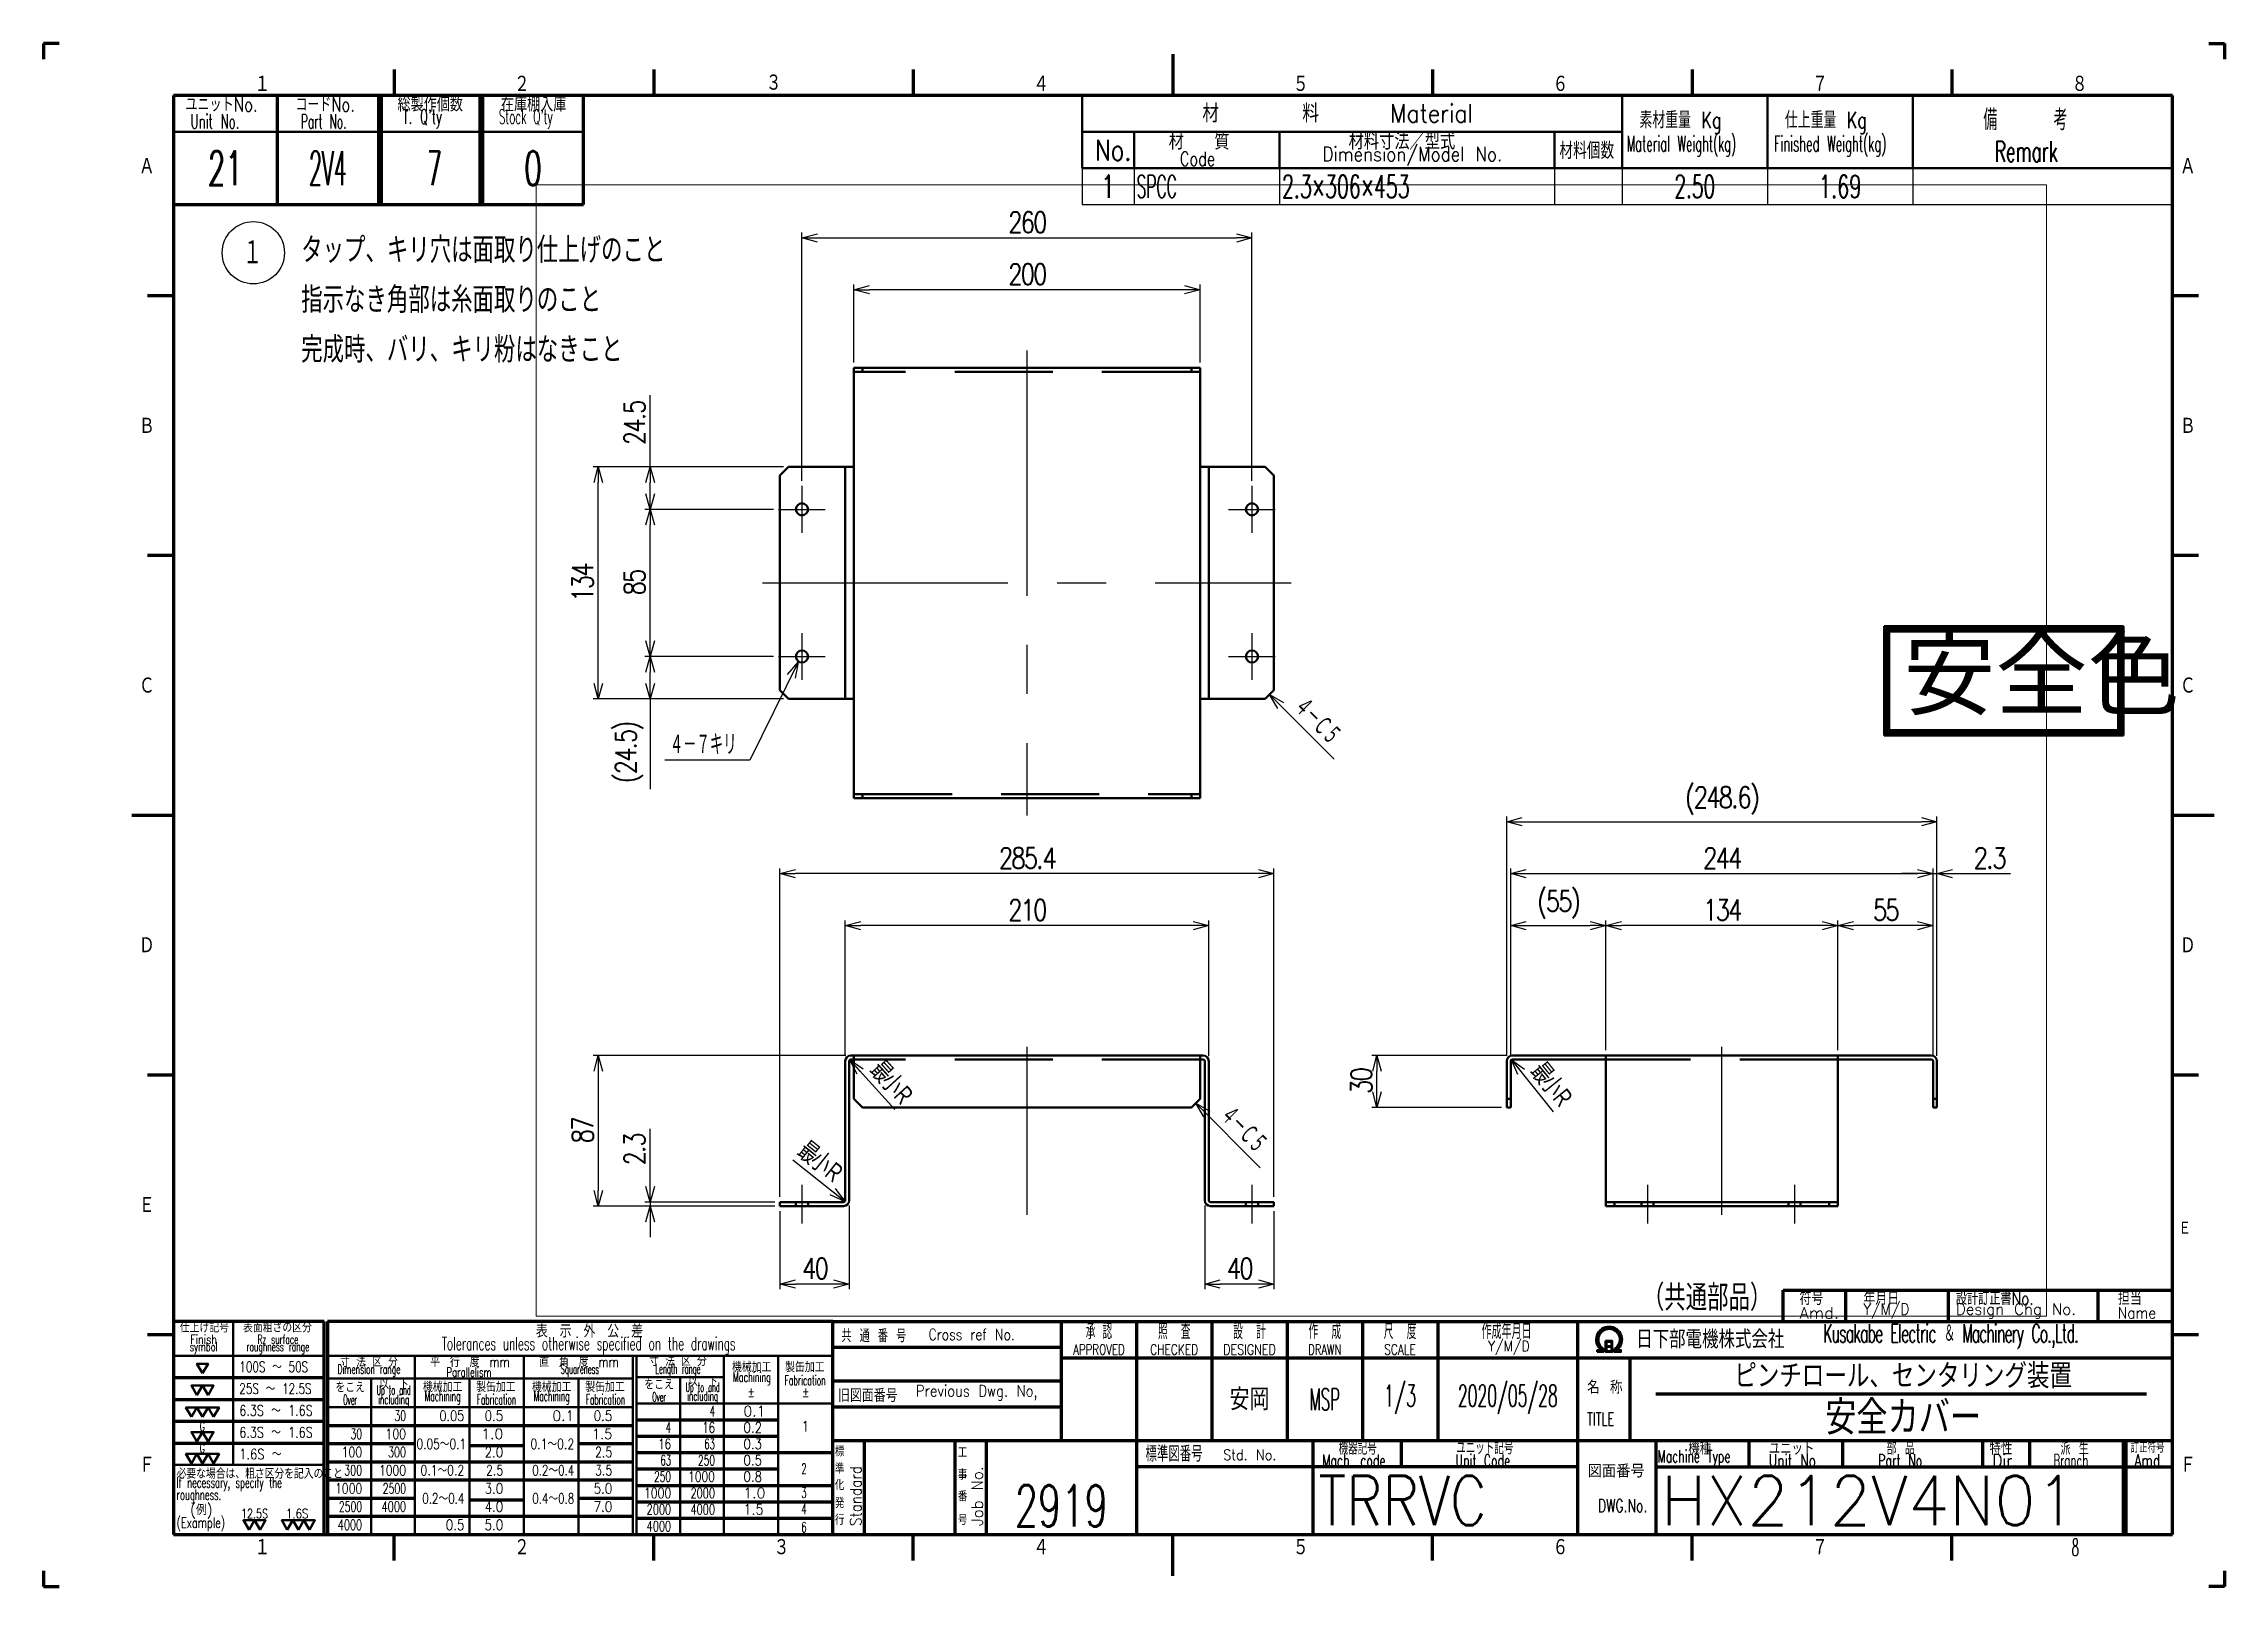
# Paper-space layout 'ICADSX Layout' of a CAD drawing. Header units: millimetres. Extents: x 0 to 420, y 0 to 297.
# The model-space entities are those that its viewports show. They can reach past a viewport. Long polylines and large blocks are cut down to what shows.
import ezdxf

# ---------------------------------------------------------------- set-up
doc = ezdxf.new("R2010")
doc.units = ezdxf.units.MM
doc.header["$LTSCALE"] = 0.496063
doc.linetypes.add('CENTER', pattern=[50.8, 31.75, -6.35, 6.35, -6.35])
doc.linetypes.add('DASHED', pattern=[19.05, 12.7, -6.35])
for name, color, linetype in [('NoLayerName_001', 7, 'Continuous'), ('NoLayerName_002', 7, 'Continuous'), ('NoLayerName_003', 7, 'Continuous')]:
    doc.layers.add(name, color=color, linetype=linetype)
doc.layers.add('VIEWPORTS', color=7, linetype='Continuous', plot=False)
doc.styles.get("Standard").update_dxf_attribs({"font": 'txt', "bigfont": 'extfont2'})
doc.dimstyles.get("Standard").update_dxf_attribs({"dimtxt": 2.5, "dimasz": 2.5, "dimexe": 1.25, "dimexo": 0.625, "dimtad": 1, "dimdec": 3, "dimzin": 0, "dimdsep": 46, "dimtxsty": 'Standard', "dimcen": 2.5, "dimadec": 0, "dimazin": 0, "dimtfac": 0.75, "dimtdec": 3, "dimtmove": 0, "dimatfit": 3, "dimfxl": 1, "dimarcsym": 0})

psp = doc.layouts.new('ICADSX Layout')

# ---------------------------------------------------------------- texts
at = {"layer": 'NoLayerName_001', "color": 2, "lineweight": 25, "ltscale": 0.333333, "char_height": 2.75, "attachment_point": 7}
for s, insert in [('\\A1;\\W0.7710;ユニットNo.', (27.29, 283.92)), ('\\A1;\\W0.7584;コードNo.', (48.52, 283.92)), ('\\A1;\\W0.8333;総製作個数', (68.16, 283.92)), ('\\A1;\\W0.8333;在庫棚入庫', (88.08, 283.92)), ('\\A1;\\W0.6000;Unit No.', (28.29, 280.64)), ('\\A1;\\W0.5455;Part No.', (49.52, 280.64)), ("\\A1;\\W0.6000;T. Q'ty", (69.16, 280.64)), ("\\A1;\\W0.5263;Stock Q'ty", (87.69, 280.64))]:
    psp.add_mtext(s, dxfattribs=dict(at, insert=insert))
at = {"layer": 'NoLayerName_001', "color": 2, "lineweight": 50, "ltscale": 0.333333}
for s, insert, char_height, attachment_point in [('\\A1;\\W0.8333;材\u3000\u3000\u3000\u3000\u3000料', (223.18, 281.82), 3.5, 7), ('\\A1;\\W0.8780;Material', (259.34, 281.82), 3.5, 7), ('\\A1;\\W0.7051;素材重量 Kg', (307.35, 279.63), 3.2, 7), ('\\A1;\\W0.7051;仕上重量 Kg', (335.35, 279.63), 3.2, 7), ('\\A1;\\W0.6081;備     考', (373.58, 280.33), 4, 7), ('\\A1;\\W0.8036;No.', (202.5, 274.5), 4, 7), ('\\A1;\\W0.8333;材\u3000\u3000質', (216.68, 276.59), 3.2, 7), ('\\A1;\\W0.8636;Dimension/Model No.', (246.26, 273.45), 2.75, 7), ('\\A1;\\W0.8333;材料寸法／型式', (251.33, 276.59), 3.2, 7), ('\\A1;\\W0.7500;材料個数', (291.92, 274.79), 3.2, 7), ('\\A1;\\W0.5361;Material Weight(kg)', (304.87, 275.25), 3, 7), ('\\A1;\\W0.5415;Finished Weight(kg)', (333.24, 275.25), 3, 7), ('\\A1;\\W0.6000;Remark', (375.77, 274.25), 4, 7), ('\\A1;\\W0.7500;Code', (218.82, 273.45), 2.75, 7), ('\\A1;\\W0.8333;符号', (338.17, 54.18), 2.5, 7), ('\\A1;\\W0.8750;Y/M/D', (350.49, 51.55), 2.2, 7), ('\\A1;\\W0.8333;年月日', (350.49, 54.18), 2.5, 7), ('\\A1;\\W0.7800;設計訂正書No.', (368.29, 54.18), 2.5, 7), ('\\A1;\\W0.8333;担当', (399.5, 54.18), 2.5, 7), ('\\A1;\\W0.8333;仕上げ記号', (30.97, 48.87), 1.75, 8), ('\\A1;\\W0.8333;表面粗さの区分', (45.03, 48.87), 1.75, 8), ('\\A1;\\W0.8333;表\u3000示\u3000外\u3000公\u3000差', (105.12, 47.88), 2.5, 8), ('\\A1;\\W0.5147;承 認', (203.25, 49.09), 3, 5), ('\\A1;\\W0.4773;照  査', (217.75, 49.09), 3, 5), ('\\A1;\\W0.4773;設  計', (232.25, 49.09), 3, 5), ('\\A1;\\W0.4773;作  成', (246.75, 49.09), 3, 5), ('\\A1;\\W0.4773;尺  度', (261.25, 49.09), 3, 5), ('\\A1;\\W0.5833;作成年月日', (276.94, 47.59), 3, 7), ('\\A1;\\W1.0500;Amd.', (338.17, 51.55), 2.2, 7), ('\\A1;\\W0.5647;\\T0.9000;Kusakabe Electric ＆ Machinery Co.,Ltd.', (342.76, 45.8), 3.5, 7), ('\\A1;\\W0.9671;Design Chg No.', (368.29, 51.55), 2.2, 7), ('\\A1;\\W0.8750;Name', (399.5, 51.55), 2.2, 7), ('\\A1;\\W0.6545;symbol', (30.82, 44.7), 1.75, 8), ('\\A1;\\W0.7714;Finish', (30.82, 46.67), 1.75, 8), ('\\A1;\\W0.6000;roughness range', (45.12, 44.7), 1.75, 8), ('\\A1;\\W0.6000;Rz surface', (45.12, 46.67), 1.75, 8), ('\\A1;\\W0.5909;Tolerances unless otherwise specified on the drawings', (104.97, 44.67), 2.5, 8), ('\\A1;\\W0.7051;共 通 番 号', (159.88, 48.25), 2.5, 5), ('\\A1;\\W0.7905;Cross ref No.', (178.74, 48.5), 2.2, 5), ('\\A1;\\W0.7200;APPROVED', (203.25, 45.59), 2, 5), ('\\A1;\\W0.7500;CHECKED', (217.75, 45.59), 2, 5), ('\\A1;\\W0.7826;DESIGNED', (232.25, 45.59), 2, 5), ('\\A1;\\W0.7031;DRAWN', (246.75, 45.59), 2, 5), ('\\A1;\\W0.7500;SCALE', (261.25, 45.59), 2, 5), ('\\A1;\\W0.8750;Y/M/D', (278.19, 44.59), 2, 7), ('\\A1;\\W0.8233;日下部電機株式会社', (306.72, 45.8), 3.5, 7), ('\\A1;\\W0.7340;100S ～ 50S', (37.69, 41.26), 2, 7), ('\\A1;\\W0.6037;Dimension range', (62.67, 40.36), 1.75, 8), ('\\A1;\\W0.7051;寸 法 区 分', (62.67, 42.21), 2, 8), ('\\A1;\\W0.7609;平\u3000行\u3000度\u3000mm', (82.11, 42.21), 2, 8), ('\\A1;\\W0.6849;Parallelism', (81.93, 40.36), 1.75, 8), ('\\A1;\\W0.7609;直\u3000角\u3000度\u3000mm', (103.11, 42.21), 2, 8), ('\\A1;\\W0.5500;Squareness', (103.26, 40.36), 1.75, 8), ('\\A1;\\W0.7051;寸 法 区 分', (122.17, 42.39), 1.9, 8), ('\\A1;\\W0.5000;Length range', (122.17, 40.31), 1.9, 8), ('\\A1;\\W0.8333;機械加工', (136.38, 41.24), 1.9, 8), ('\\A1;\\W0.8333;製缶加工', (146.61, 41.24), 1.9, 8), ('\\A1;\\W0.7353;25S ～ 12.5S', (37.69, 37.06), 2, 7), ('\\A1;\\W0.8333;をこえ', (59.04, 37.35), 1.9, 8), ('\\A1;\\W0.4500;Up to and', (67.42, 36.3), 1.8, 8), ('\\A1;\\W0.8333;以\u3000下', (67.44, 37.95), 1.9, 8), ('\\A1;\\W0.8333;機械加工', (76.85, 37.42), 1.9, 8), ('\\A1;\\W0.8333;製缶加工', (87.11, 37.42), 1.9, 8), ('\\A1;\\W0.8333;機械加工', (97.85, 37.42), 1.9, 8), ('\\A1;\\W0.8333;製缶加工', (108.11, 37.42), 1.9, 8), ('\\A1;\\W0.8333;をこえ', (118.54, 37.9), 1.9, 8), ('\\A1;\\W0.4500;Up to and', (126.92, 36.85), 1.8, 8), ('\\A1;\\W0.8333;以\u3000下', (126.94, 38.5), 1.9, 8), ('\\A1;\\W0.5870;Machining', (136.42, 38.72), 1.9, 8), ('\\A1;\\W0.8333;±', (136.27, 36.46), 1.9, 8), ('\\A1;\\W0.5690;Fabrication', (146.67, 38.72), 1.9, 8), ('\\A1;\\W0.8333;±', (146.77, 36.46), 1.9, 8), ('\\A1;\\W0.8333;旧図面番号', (153, 35.5), 2.5, 7), ('\\A1;\\W0.8407;Previous Dwg. No,', (168.01, 35.8), 2.2, 7), ('\\A1;\\W0.8824;名 称', (297.26, 37.07), 2.5, 7), ('\\A1;\\W0.7867;6.3S ～ 1.6S', (37.69, 32.86), 2, 7), ('\\A1;\\W0.4500;Over', (59.04, 34.92), 2, 8), ('\\A1;\\W0.5651;including', (67.44, 34.48), 1.8, 8), ('\\A1;\\W0.6545;30', (69.8, 31.85), 2, 9), ('\\A1;\\W0.5283;Machining', (76.85, 34.99), 2, 8), ('\\A1;\\W0.8000;0.05', (81.02, 31.85), 2, 9), ('\\A1;\\W0.5121;Fabrication', (87.22, 34.99), 2, 8), ('\\A1;\\W0.8308;0.5', (88.51, 31.85), 2, 9), ('\\A1;\\W0.5283;Machining', (97.85, 34.99), 2, 8), ('\\A1;\\W0.9818;0.1', (102.19, 31.85), 2, 9), ('\\A1;\\W0.5121;Fabrication', (108.22, 34.99), 2, 8), ('\\A1;\\W0.8308;0.5', (109.51, 31.85), 2, 9), ('\\A1;\\W0.4500;Over', (118.54, 35.57), 1.8, 8), ('\\A1;\\W0.5651;including', (126.94, 35.13), 1.8, 8), ('\\A1;\\W0.6000;4', (129.3, 32.73), 2, 9), ('\\A1;\\W0.9818;0.1', (134.79, 32.73), 2, 7), ('\\A1;\\W0.6000;G', (31.04, 29.89), 1.8, 9), ('\\A1;\\W0.7867;6.3S ～ 1.6S', (37.69, 28.66), 2, 7), ('\\A1;\\W0.6545;30', (61.35, 28.35), 2, 9), ('\\A1;\\W0.7714;100', (69.8, 28.35), 2, 9), ('\\A1;\\W0.9818;1.0', (88.51, 28.35), 2, 9), ('\\A1;\\W0.9000;1.5', (109.51, 28.35), 2, 9), ('\\A1;\\W0.6000;4', (120.85, 29.58), 2, 9), ('\\A1;\\W0.7200;16', (129.3, 29.58), 2, 9), ('\\A1;\\W0.8308;0.2', (134.79, 29.58), 2, 7), ('\\A1;\\W0.9000;1', (145.92, 29.81), 2, 7), ('\\A1;\\W0.6429;TITLE', (297.26, 30.99), 2.5, 7), ('\\A1;\\W0.6000;G', (31.04, 25.69), 1.8, 9), ('\\A1;\\W0.8065;1.6S ～ ', (37.69, 24.46), 2, 7), ('\\A1;\\W0.7714;100', (61.35, 24.85), 2, 9), ('\\A1;\\W0.6750;300', (69.8, 24.85), 2, 9), ('\\A1;\\W0.7459;0.05～0.1', (81.36, 26.42), 2, 9), ('\\A1;\\W0.8308;2.0', (88.51, 24.85), 2, 9), ('\\A1;\\W0.7692;0.1～0.2', (102.19, 26.42), 2, 9), ('\\A1;\\W0.7714;2.5', (109.51, 24.85), 2, 9), ('\\A1;\\W0.7200;16', (120.85, 26.43), 2, 9), ('\\A1;\\W0.6000;63', (120.85, 23.28), 2, 9), ('\\A1;\\W0.6353;250', (129.3, 23.28), 2, 9), ('\\A1;\\W0.6000;63', (129.3, 26.43), 2, 9), ('\\A1;\\W0.8308;0.3', (134.79, 26.43), 2, 7), ('\\A1;\\W0.8308;0.5', (134.79, 23.28), 2, 7), ('\\A1;\\W0.8333;標', (152.39, 25.01), 2, 7), ('\\A1;\\W0.8333;工', (176.06, 24.81), 2, 7), ('\\A1;\\W0.6667;標準図番号', (212.21, 24.02), 3, 7), ('\\A1;\\W0.9000;Std. No.', (227.18, 24.32), 2, 7), ('\\A1;\\W0.6429;Mach. code', (246.24, 23.01), 2.4, 7), ('\\A1;\\W0.6667;機器記号', (249.42, 25.34), 2.5, 7), ('\\A1;\\W0.6480;Unit Code', (271.9, 23.01), 2.4, 7), ('\\A1;\\W0.6667;ユニット記号', (272.06, 25.43), 2.5, 7), ('\\A1;\\W0.6353;Machine Type', (310.83, 23.03), 2.4, 7), ('\\A1;\\W0.8333;機種', (316.76, 25.34), 2.4, 7), ('\\A1;\\W0.8333;ユニット', (332.24, 25.34), 2.4, 7), ('\\A1;\\W0.7200;Unit No.', (332.25, 23.03), 2.4, 7), ('\\A1;\\W0.6545;Part No.', (353.3, 23.03), 2.4, 7), ('\\A1;\\W0.7353;部 品', (354.93, 25.34), 2.4, 7), ('\\A1;\\W0.8333;特性', (374.77, 25.34), 2.4, 7), ('\\A1;\\W0.9000;Dir.', (375.3, 23.03), 2.4, 7), ('\\A1;\\W0.6000;Branch', (387.07, 23.03), 2.4, 7), ('\\A1;\\W0.7353;派 生', (388.43, 25.34), 2.4, 7), ('\\A1;\\W0.5833;訂正符号', (401.94, 25.74), 2, 7), ('\\A1;\\W0.7200;Amd.', (402.67, 23.03), 2.4, 7), ('\\A1;\\W0.7083;必要な場合は、粗さ区分を記入のこと', (25.61, 20.72), 1.9, 7), ('\\A1;\\W0.5851;If necessary, specify the', (25.61, 18.32), 2, 7), ('\\A1;\\W0.6750;300', (61.35, 21.35), 2, 9), ('\\A1;\\W0.7579;1000', (69.8, 21.35), 2, 9), ('\\A1;\\W0.7692;0.1～0.2', (81.02, 21.35), 2, 9), ('\\A1;\\W0.7714;2.5', (88.51, 21.35), 2, 9), ('\\A1;\\W0.7229;0.2～0.4', (102.19, 21.35), 2, 9), ('\\A1;\\W0.7714;3.5', (109.51, 21.35), 2, 9), ('\\A1;\\W0.6353;250', (120.85, 20.13), 2, 9), ('\\A1;\\W0.7579;1000', (129.3, 20.13), 2, 9), ('\\A1;\\W0.8308;0.8', (134.79, 20.13), 2, 7), ('\\A1;\\W0.6000;2', (145.92, 21.65), 2, 7), ('\\A1;\\W0.8333;準', (152.39, 21.69), 2, 7), ('\\A1;\\W0.8333;事', (176.06, 20.51), 2, 7), ('\\A1;図面番号', (297.36, 20.95), 2.5, 7), ('\\A1;\\W0.5893;roughness.', (25.61, 15.99), 2, 7), ('\\A1;\\W0.7579;1000', (61.35, 17.85), 2, 9), ('\\A1;\\W0.6545;2500', (69.8, 17.85), 2, 9), ('\\A1;\\W0.7229;0.2～0.4', (81.02, 15.93), 2, 9), ('\\A1;\\W0.8308;3.0', (88.51, 17.85), 2, 9), ('\\A1;\\W0.7229;0.4～0.8', (102.19, 15.93), 2, 9), ('\\A1;\\W0.8308;5.0', (109.51, 17.85), 2, 9), ('\\A1;\\W0.7579;1000', (120.85, 16.98), 2, 9), ('\\A1;\\W0.6857;2000', (129.3, 16.98), 2, 9), ('\\A1;\\W0.9818;1.0', (134.79, 16.98), 2, 7), ('\\A1;\\W0.6000;3', (145.92, 17.04), 2, 7), ('\\A1;\\W0.8333;化', (152.39, 18.53), 2, 7), ('\\A1;\\W0.8333;発', (152.39, 15.05), 2, 7), ('\\A1;\\W0.8333;番', (176.06, 16.34), 2, 7), ('\\A1;\\W0.6894;(Example)', (25.61, 10.6), 2, 7), ('\\A1;\\W0.9474;(例)', (28.2, 13.08), 2, 7), ('\\A1;\\W0.7500;12.5S', (38.03, 13.1), 1.8, 7), ('\\A1;\\W0.8000;1.6S', (46.68, 13.1), 1.8, 7), ('\\A1;\\W0.6857;4000', (61.35, 10.85), 2, 9), ('\\A1;\\W0.6545;2500', (61.35, 14.35), 2, 9), ('\\A1;\\W0.6857;4000', (69.8, 14.35), 2, 9), ('\\A1;\\W0.8308;0.5', (81.02, 10.85), 2, 9), ('\\A1;\\W0.8308;4.0', (88.51, 14.35), 2, 9), ('\\A1;\\W0.8308;5.0', (88.51, 10.85), 2, 9), ('\\A1;\\W0.8308;7.0', (109.51, 14.35), 2, 9), ('\\A1;\\W0.6857;2000', (120.85, 13.83), 2, 9), ('\\A1;\\W0.6857;4000', (129.3, 13.83), 2, 9), ('\\A1;\\W0.9000;1.5', (134.79, 13.83), 2, 7), ('\\A1;\\W0.6000;4', (145.92, 13.89), 2, 7), ('\\A1;\\W0.8333;行', (152.39, 11.82), 2, 7), ('\\A1;\\W0.8333;号', (176.06, 11.82), 2, 7), ('\\A1;\\W0.7000;DWG.No.', (304.11, 15.54), 2.5, 5), ('\\A1;\\W0.6857;4000', (120.85, 10.58), 2, 9), ('\\A1;\\W0.6000;6', (145.92, 10.39), 2, 7)]:
    psp.add_mtext(s, dxfattribs=dict(at, insert=insert, char_height=char_height, attachment_point=attachment_point))
at = {"layer": 'NoLayerName_001', "color": 2, "lineweight": 50, "ltscale": 0.333333, "char_height": 2.2, "attachment_point": 7, "rotation": 90}
for s, insert in [('\\A1;\\W0.8750;Standard', (157.52, 11.63)), ('\\A1;\\W0.9671;Job No.', (180.91, 11.63))]:
    psp.add_mtext(s, dxfattribs=dict(at, insert=insert))
at = {"layer": 'NoLayerName_002', "color": 2, "lineweight": 100, "ltscale": 0.333333, "char_height": 5, "attachment_point": 7}
for s, insert in [('\\A1;\\W0.7500;タップ、キリ穴は面取り仕上げのこと', (49.61, 254.74)), ('\\A1;\\W0.7500;指示なき角部は糸面取りのこと', (49.61, 245.14)), ('\\A1;\\W0.7500;完成時、バリ、キリ粉はなきこと', (49.61, 235.54)), ('\\A1;\\W0.7500;（共通部品）', (308, 53))]:
    psp.add_mtext(s, dxfattribs=dict(at, insert=insert))
at = {"layer": 'NoLayerName_003', "color": 7, "lineweight": 100, "ltscale": 0.333333}
for s, insert, char_height, attachment_point in [('\\A1;\\W0.8333;１', (40.6, 287.58), 3.3108, 7), ('\\A1;\\W0.8333;２', (90.6, 287.58), 3.3108, 7), ('\\A1;\\W0.8333;３', (140.6, 289.47), 3.3108, 5), ('\\A1;\\W0.8333;４', (190.6, 287.58), 3.3108, 7), ('\\A1;\\W0.8333;５', (240.6, 287.58), 3.3108, 7), ('\\A1;\\W0.8333;６', (290.6, 287.58), 3.3108, 7), ('\\A1;\\W0.8333;７', (340.6, 287.58), 3.3108, 7), ('\\A1;\\W0.8333;８', (390.6, 287.58), 3.3108, 7), ('\\A1;\\W0.8333;Ａ', (18.36, 271.74), 3.3108, 7), ('\\A1;\\W0.8333;Ａ', (411.44, 271.74), 3.3108, 7), ('\\A1;\\W0.8333;Ｂ', (18.36, 221.74), 3.3108, 7), ('\\A1;\\W0.8333;Ｂ', (411.44, 221.74), 3.3108, 7), ('\\A1;\\W0.8333;Ｃ', (18.36, 171.74), 3.3108, 7), ('\\A1;\\W0.8333;Ｃ', (411.44, 171.74), 3.3108, 7), ('\\A1;\\W0.8333;Ｄ', (18.36, 121.74), 3.3108, 7), ('\\A1;\\W0.8333;Ｄ', (411.44, 121.74), 3.3108, 7), ('\\A1;\\W0.8333;Ｅ', (18.36, 71.74), 3.3108, 7), ('\\A1;\\W0.8333;Ｅ', (411.15, 67.64), 2.6486, 7), ('\\A1;\\W0.8333;Ｆ', (18.36, 21.74), 3.3108, 7), ('\\A1;\\W0.8333;Ｆ', (411.44, 21.74), 3.3108, 7), ('\\A1;\\W0.8333;１', (40.6, 5.87), 3.3108, 7), ('\\A1;\\W0.8333;２', (90.6, 5.87), 3.3108, 7), ('\\A1;\\W0.8333;３', (140.6, 5.87), 3.3108, 7), ('\\A1;\\W0.8333;４', (190.6, 5.87), 3.3108, 7), ('\\A1;\\W0.8333;５', (240.6, 5.87), 3.3108, 7), ('\\A1;\\W0.8333;６', (290.6, 5.87), 3.3108, 7), ('\\A1;\\W0.8333;７', (340.6, 5.87), 3.3108, 7), ('\\A1;\\W0.5000;8', (390.6, 5.87), 3.3108, 7)]:
    psp.add_mtext(s, dxfattribs=dict(at, insert=insert, char_height=char_height, attachment_point=attachment_point))

msp = doc.modelspace()

# ---------------------------------------------------------------- blocks, each defined once
blk = doc.blocks.new('JZB_0001')
at = {"layer": 'NoLayerName_001', "linetype": 'Continuous', "lineweight": 25}
h = blk.add_hatch(dxfattribs=at)
h.set_pattern_fill('JIS_RC_10', color=1, scale=0.02)
h.paths.add_polyline_path([(46.12, 21), (0, 21), (0, 0), (46.12, 0)])
h.paths.add_polyline_path([(45.12, 20), (1, 20), (1, 1), (45.12, 1)])
at = {"layer": 'NoLayerName_001', "color": 1, "linetype": 'Continuous', "lineweight": 50}
for p, q in [((0, 21), (0, 0)), ((46.12, 21), (0, 21)), ((46.12, 0), (46.12, 21)), ((1, 20), (1, 1)), ((45.12, 20), (1, 20)), ((45.12, 1), (45.12, 20)), ((0, 0), (46.12, 0)), ((1, 1), (45.12, 1))]:
    blk.add_line(p, q, dxfattribs=at)
at = {"layer": 'NoLayerName_001', "color": 1, "lineweight": 50, "insert": (3.74, 3.87), "char_height": 13, "attachment_point": 7}
blk.add_mtext('\\f‚‚ ƒƒƒƒ|b0|c128|p49;\\A1;安全色', dxfattribs=at)
blk = doc.blocks.new('JZB_0002')
at = {"layer": 'NoLayerName_001', "color": 2, "lineweight": 50, "attachment_point": 5}
for s, insert, char_height in [('\\A1;\\W0.8333;ピンチロール、センタリング装置', (171.73, 29), 4.73), ('\\A1;\\W0.8333;安岡', (45.85, 24.5), 4.18), ('\\A1;\\W0.5000;MSP', (60.35, 24.5), 4.18), ('\\A1;\\W0.5625;1/3', (74.85, 24.5), 4.18), ('\\A1;\\W0.5263;2020/05/28', (95.6, 24.5), 4.18), ('\\A1;\\W0.8333;安全カバー', (171.73, 21), 6.55)]:
    blk.add_mtext(s, dxfattribs=dict(at, insert=insert, char_height=char_height))
at = {"layer": 'NoLayerName_001', "color": 7, "lineweight": 50}
for s, insert, char_height, attachment_point in [('\\A1;\\W0.8203;TRRVC', (59.1, 5), 9.5, 4), ('\\A1;\\W0.9737;HX212V4N01', (125.1, 5), 9.5, 4), ('\\A1;\\W0.6545;2919', (9.6, 0), 8, 8)]:
    blk.add_mtext(s, dxfattribs=dict(at, insert=insert, char_height=char_height, attachment_point=attachment_point))
blk = doc.blocks.new('JZB_0003')
at = {"layer": 'NoLayerName_001', "color": 2, "lineweight": 50, "char_height": 6.55, "attachment_point": 5}
for s, insert in [('\\A1;\\W0.6000;21', (3.27, 3.27)), ('\\A1;\\W0.4500;2V4', (23.02, 3.27)), ('\\A1;\\W0.5000;7', (43.52, 3.27)), ('\\A1;\\W0.6000;0', (62.52, 3.27))]:
    blk.add_mtext(s, dxfattribs=dict(at, insert=insert))
blk = doc.blocks.new('JZB_0004')
at = {"layer": 'NoLayerName_001', "color": 21, "linetype": 'Continuous', "lineweight": 25}
for p, q in [((0, 7), (0, 0)), ((10, 7), (10, 0)), ((38, 7), (38, 0)), ((91, 7), (91, 0)), ((104, 7), (104, 0)), ((132, 7), (132, 0)), ((160, 7), (160, 0)), ((0, 0), (10, 0)), ((10, 0), (38, 0)), ((38, 0), (91, 0)), ((91, 0), (104, 0)), ((104, 0), (132, 0)), ((132, 0), (160, 0)), ((160, 0), (210, 0))]:
    blk.add_line(p, q, dxfattribs=at)
at = {"layer": 'NoLayerName_001', "color": 2, "lineweight": 50, "char_height": 4.36}
for s, insert, attachment_point in [('\\A1;\\W0.7500;1', (5, 3.5), 5), ('\\A1;\\W0.5000;SPCC', (10.5, 3.5), 4), ('\\A1;\\W0.6151;2.3×306×453', (38.5, 3.5), 4), ('\\A1;\\W0.6000;2.50 ', (118, 3.5), 5), ('\\A1;\\W0.6250;1.69 ', (146, 3.5), 5)]:
    blk.add_mtext(s, dxfattribs=dict(at, insert=insert, attachment_point=attachment_point))
blk = doc.blocks.new('DIM_0001')
at = {"color": 3, "linetype": 'Continuous', "lineweight": 25}
blk.add_circle((6, 6), 6, dxfattribs=at)
at = {"color": 2, "linetype": 'Continuous', "lineweight": 50, "width": 0.666667}
blk.add_text('１', height=5, dxfattribs=at).set_placement((4, 3.5))
blk = doc.blocks.new('_OPEN30')
at = {"color": 0, "linetype": 'ByBlock', "lineweight": -2}
for p, q in [((-1, 0.267949), (0, 0)), ((0, 0), (-1, -0.267949)), ((0, 0), (-1, 0))]:
    blk.add_line(p, q, dxfattribs=at)
blk = doc.blocks.new('*D19')
at = {"layer": 'Defpoints', "color": 0}
for p in [(-105, 75), (-105, -3.3), (105, -3.3)]:
    blk.add_point(p, dxfattribs=at)
at = {"layer": 'NoLayerName_001', "color": 0, "linetype": 'Continuous', "lineweight": 25}
for p, q in [((-105, -0.3), (-105, 78)), ((105, -0.3), (105, 78)), ((96, 75), (-96, 75))]:
    blk.add_line(p, q, dxfattribs=at)
at = {"layer": 'NoLayerName_001', "color": 0, "lineweight": 25, "xscale": 9, "yscale": 9, "zscale": 9}
for p, rotation in [((-105, 75), 180), ((105, 75), 360)]:
    blk.add_blockref('_OPEN30', p, dxfattribs=dict(at, rotation=rotation))
at = {"layer": 'NoLayerName_001', "color": 2, "lineweight": 50, "insert": (0, 84), "char_height": 12, "attachment_point": 5}
blk.add_mtext('\\W0.8000;\\T0.8750;210', dxfattribs=at)
blk = doc.blocks.new('*D20')
at = {"layer": 'Defpoints', "color": 0}
for p in [(-142.7, 105), (-142.7, -84.7), (142.7, -84.7)]:
    blk.add_point(p, dxfattribs=at)
at = {"layer": 'NoLayerName_001', "color": 0, "linetype": 'Continuous', "lineweight": 25}
for p, q in [((-142.7, -81.7), (-142.7, 108)), ((133.7, 105), (-133.7, 105)), ((142.7, -81.7), (142.7, 108))]:
    blk.add_line(p, q, dxfattribs=at)
at = {"layer": 'NoLayerName_001', "color": 0, "lineweight": 25, "xscale": 9, "yscale": 9, "zscale": 9}
for p, rotation in [((-142.7, 105), 180), ((142.7, 105), 360)]:
    blk.add_blockref('_OPEN30', p, dxfattribs=dict(at, rotation=rotation))
at = {"layer": 'NoLayerName_001', "color": 2, "lineweight": 50, "insert": (0, 114), "char_height": 12, "attachment_point": 5}
blk.add_mtext('\\W0.8000;\\T0.8750;285.4', dxfattribs=at)
blk = doc.blocks.new('*D21')
at = {"layer": 'Defpoints', "color": 0}
for p in [(-101.7, 0), (-247.7, -87), (-142.7, -87)]:
    blk.add_point(p, dxfattribs=at)
at = {"layer": 'NoLayerName_001', "color": 0, "linetype": 'Continuous', "lineweight": 25}
for p, q in [((-104.7, 0), (-250.7, 0)), ((-247.7, -9), (-247.7, -78)), ((-145.7, -87), (-250.7, -87))]:
    blk.add_line(p, q, dxfattribs=at)
at = {"layer": 'NoLayerName_001', "color": 0, "lineweight": 25, "xscale": 9, "yscale": 9, "zscale": 9}
for p, rotation in [((-247.7, 0), 90), ((-247.7, -87), 270)]:
    blk.add_blockref('_OPEN30', p, dxfattribs=dict(at, rotation=rotation))
at = {"layer": 'NoLayerName_001', "color": 2, "lineweight": 50, "insert": (-256.7, -43.5), "char_height": 12, "attachment_point": 5, "rotation": 90}
blk.add_mtext('\\W0.8000;\\T0.8750;87', dxfattribs=at)
blk = doc.blocks.new('DIM_0002')
at = {"color": 3, "linetype": 'Continuous', "lineweight": 25}
blk.add_line((0, 37.3), (37.3, 0), dxfattribs=at)
blk.add_lwpolyline([(4.7, 29.3), (0, 37.3), (8.1, 32.7)], dxfattribs=at)
at = {"color": 2, "linetype": 'Continuous', "lineweight": 50, "width": 0.583333}
blk.add_text('４－Ｃ５', height=12, rotation=315, dxfattribs=at).set_placement((12.7, 28.8))
blk = doc.blocks.new('*D23')
at = {"layer": 'Defpoints', "color": 0}
for p in [(-142.7, -87), (-102.7, -83.7), (-142.7, -132)]:
    blk.add_point(p, dxfattribs=at)
at = {"layer": 'NoLayerName_001', "color": 0, "linetype": 'Continuous', "lineweight": 25}
for p, q in [((-102.7, -86.7), (-102.7, -135)), ((-142.7, -90), (-142.7, -135)), ((-111.7, -132), (-133.7, -132))]:
    blk.add_line(p, q, dxfattribs=at)
at = {"layer": 'NoLayerName_001', "color": 0, "lineweight": 25, "xscale": 9, "yscale": 9, "zscale": 9, "rotation": 180}
blk.add_blockref('_OPEN30', (-142.7, -132), dxfattribs=at)
at = {"layer": 'NoLayerName_001', "color": 0, "lineweight": 25, "xscale": 9, "yscale": 9, "zscale": 9}
blk.add_blockref('_OPEN30', (-102.7, -132), dxfattribs=at)
at = {"layer": 'NoLayerName_001', "color": 2, "lineweight": 50, "insert": (-122.7, -123), "char_height": 12, "attachment_point": 5}
blk.add_mtext('\\W0.8000;\\T0.8750;40', dxfattribs=at)
blk = doc.blocks.new('*D24')
at = {"layer": 'Defpoints', "color": 0}
for p in [(102.7, -83.7), (142.7, -87), (102.7, -132)]:
    blk.add_point(p, dxfattribs=at)
at = {"layer": 'NoLayerName_001', "color": 0, "linetype": 'Continuous', "lineweight": 25}
for p, q in [((102.7, -86.7), (102.7, -135)), ((142.7, -90), (142.7, -135)), ((133.7, -132), (111.7, -132))]:
    blk.add_line(p, q, dxfattribs=at)
at = {"layer": 'NoLayerName_001', "color": 0, "lineweight": 25, "xscale": 9, "yscale": 9, "zscale": 9, "rotation": 180}
blk.add_blockref('_OPEN30', (102.7, -132), dxfattribs=at)
at = {"layer": 'NoLayerName_001', "color": 0, "lineweight": 25, "xscale": 9, "yscale": 9, "zscale": 9}
blk.add_blockref('_OPEN30', (142.7, -132), dxfattribs=at)
at = {"layer": 'NoLayerName_001', "color": 2, "lineweight": 50, "insert": (122.7, -123), "char_height": 12, "attachment_point": 5}
blk.add_mtext('\\W0.8000;\\T0.8750;40', dxfattribs=at)
blk = doc.blocks.new('*D25')
at = {"layer": 'Defpoints', "color": 0}
for p in [(-217.7, -87), (-142.7, -84.7), (-142.7, -87)]:
    blk.add_point(p, dxfattribs=at)
at = {"layer": 'NoLayerName_001', "color": 0, "linetype": 'Continuous', "lineweight": 25}
for p, q in [((-217.7, -84.7), (-217.7, -42.3)), ((-217.7, -75.7), (-217.7, -66.7)), ((-145.7, -84.7), (-220.7, -84.7)), ((-145.7, -87), (-220.7, -87)), ((-217.7, -84.7), (-217.7, -87)), ((-217.7, -96), (-217.7, -105))]:
    blk.add_line(p, q, dxfattribs=at)
at = {"layer": 'NoLayerName_001', "color": 0, "lineweight": 25, "xscale": 9, "yscale": 9, "zscale": 9}
for p, rotation in [((-217.7, -84.7), 270), ((-217.7, -87), 90)]:
    blk.add_blockref('_OPEN30', p, dxfattribs=dict(at, rotation=rotation))
at = {"layer": 'NoLayerName_001', "color": 2, "lineweight": 50, "insert": (-226.7, -54.5), "char_height": 12, "attachment_point": 5, "rotation": 90}
blk.add_mtext('\\W0.8000;\\T0.8750;2.3', dxfattribs=at)
blk = doc.blocks.new('*D27')
at = {"layer": 'Defpoints', "color": 0}
for p in [(-106, -83.7), (-105.2, -84.3)]:
    blk.add_point(p, dxfattribs=at)
at = {"layer": 'NoLayerName_001', "color": 0, "linetype": 'Continuous', "lineweight": 25}
blk.add_line((-105.2, -84.3), (-135.2, -60.4), dxfattribs=at)
blk.add_arc((-106, -83.7), 1, 0, 218.595, dxfattribs=at)
at = {"layer": 'NoLayerName_001', "color": 0, "lineweight": 25, "xscale": 9, "yscale": 9, "zscale": 9, "rotation": 321.4041546586959}
blk.add_blockref('_OPEN30', (-105.2, -84.3), dxfattribs=at)
at = {"layer": 'NoLayerName_001', "color": 2, "lineweight": 50, "insert": (-119.5, -61.4), "char_height": 12, "attachment_point": 5, "rotation": 321.4042}
blk.add_mtext('\\W0.8000;\\T0.8750;最小Ｒ', dxfattribs=at)
blk = doc.blocks.new('_NONE')
blk = doc.blocks.new('*D28')
at = {"layer": 'Defpoints', "color": 0}
for p in [(-102.4, -2.6), (-101.7, -3.3)]:
    blk.add_point(p, dxfattribs=at)
at = {"layer": 'NoLayerName_001', "color": 0, "linetype": 'Continuous', "lineweight": 25}
blk.add_line((-102.4, -2.6), (-76.3, -31.3), dxfattribs=at)
at = {"layer": 'NoLayerName_001', "color": 0, "lineweight": 25, "xscale": 9, "yscale": 9, "zscale": 9, "rotation": 132.1775801048181}
blk.add_blockref('_OPEN30', (-102.4, -2.6), dxfattribs=at)
at = {"layer": 'NoLayerName_001', "color": 2, "lineweight": 50, "insert": (-78.3, -15.7), "char_height": 12, "attachment_point": 5, "rotation": 312.1776}
blk.add_mtext('\\W0.8000;\\T0.8750;最小Ｒ', dxfattribs=at)
blk = doc.blocks.new('JZB_0005')
at = {"layer": 'NoLayerName_001', "color": 7, "linetype": 'Continuous', "lineweight": 50}
for p, q in [((37.7, 3.3), (37.7, 83.7)), ((40, 3.3), (40, 83.7)), ((41, 87), (244.4, 87)), ((42.7, 84.7), (41, 84.7)), ((42.7, 87), (42.7, 62)), ((242.7, 87), (242.7, 62)), ((242.7, 84.7), (244.4, 84.7)), ((245.4, 3.3), (245.4, 83.7)), ((247.7, 3.3), (247.7, 83.7)), ((42.7, 62), (47.7, 57)), ((237.7, 57), (47.7, 57)), ((237.7, 57), (242.7, 62)), ((0, 2.3), (36.7, 2.3)), ((0, 0), (0, 2.3)), ((285.4, 2.3), (248.7, 2.3)), ((285.4, 0), (248.7, 0)), ((285.4, 2.3), (285.4, 0)), ((0, 0), (36.7, 0))]:
    blk.add_line(p, q, dxfattribs=at)
at = {"layer": 'NoLayerName_001', "color": 3, "linetype": 'DASHED', "lineweight": 50}
blk.add_line((242.7, 84.7), (42.7, 84.7), dxfattribs=at)
at = {"layer": 'NoLayerName_001', "color": 7, "linetype": 'Continuous', "lineweight": 50}
for centre, radius, start, end in [((41, 83.7), 3.3, 90, 180), ((41, 83.7), 1, 90, 180), ((244.4, 83.7), 3.3, 0, 90), ((244.4, 83.7), 1, 0, 90), ((36.7, 3.3), 1, 270, 0), ((36.7, 3.3), 3.3, 270, 0), ((248.7, 3.3), 3.3, 180, 270), ((248.7, 3.3), 1, 180, 270)]:
    blk.add_arc(centre, radius, start, end, dxfattribs=at)
blk = doc.blocks.new('JZB_0006')
at = {"layer": 'NoLayerName_001', "color": 4, "linetype": 'CENTER', "lineweight": 25}
blk.add_line((3.5, 22.3), (3.5, 0), dxfattribs=at)
at = {"layer": 'NoLayerName_001', "color": 3, "linetype": 'DASHED', "lineweight": 50}
for p, q in [((0, 12.3), (0, 10)), ((7, 10), (7, 12.3))]:
    blk.add_line(p, q, dxfattribs=at)
blk = doc.blocks.new('JZB_0007')
at = {"layer": 'NoLayerName_001', "color": 4, "linetype": 'CENTER', "lineweight": 25}
blk.add_line((3.5, 22.3), (3.5, 0), dxfattribs=at)
at = {"layer": 'NoLayerName_001', "color": 3, "linetype": 'DASHED', "lineweight": 50}
for p, q in [((0, 12.3), (0, 10)), ((7, 10), (7, 12.3))]:
    blk.add_line(p, q, dxfattribs=at)
blk = doc.blocks.new('*D29')
at = {"layer": 'Defpoints', "color": 0}
for p in [(-247.7, 339.9), (-137.7, 339.9), (-137.7, 205.9)]:
    blk.add_point(p, dxfattribs=at)
at = {"layer": 'NoLayerName_001', "color": 0, "linetype": 'Continuous', "lineweight": 25}
for p, q in [((-140.7, 339.9), (-250.7, 339.9)), ((-247.7, 214.9), (-247.7, 330.9)), ((-140.7, 205.9), (-250.7, 205.9))]:
    blk.add_line(p, q, dxfattribs=at)
at = {"layer": 'NoLayerName_001', "color": 0, "lineweight": 25, "xscale": 9, "yscale": 9, "zscale": 9}
for p, rotation in [((-247.7, 339.9), 90), ((-247.7, 205.9), 270)]:
    blk.add_blockref('_OPEN30', p, dxfattribs=dict(at, rotation=rotation))
at = {"layer": 'NoLayerName_001', "color": 2, "lineweight": 50, "insert": (-256.7, 272.9), "char_height": 12, "attachment_point": 5, "rotation": 90}
blk.add_mtext('\\W0.8000;\\T0.8750;134', dxfattribs=at)
blk = doc.blocks.new('DIM_0003')
at = {"color": 3, "linetype": 'Continuous', "lineweight": 25}
blk.add_line((0, 37.3), (37.3, 0), dxfattribs=at)
blk.add_lwpolyline([(4.7, 29.3), (0, 37.3), (8.1, 32.7)], dxfattribs=at)
at = {"color": 2, "linetype": 'Continuous', "lineweight": 50, "width": 0.583333}
blk.add_text('４－Ｃ５', height=12, rotation=315, dxfattribs=at).set_placement((12.7, 28.8))
blk = doc.blocks.new('*D31')
at = {"layer": 'Defpoints', "color": 0}
for p in [(-217.7, 315.4), (-143.5, 315.4), (-143.5, 230.4)]:
    blk.add_point(p, dxfattribs=at)
at = {"layer": 'NoLayerName_001', "color": 0, "linetype": 'Continuous', "lineweight": 25}
for p, q in [((-146.5, 315.4), (-220.7, 315.4)), ((-217.7, 239.4), (-217.7, 306.4)), ((-146.5, 230.4), (-220.7, 230.4))]:
    blk.add_line(p, q, dxfattribs=at)
at = {"layer": 'NoLayerName_001', "color": 0, "lineweight": 25, "xscale": 9, "yscale": 9, "zscale": 9}
for p, rotation in [((-217.7, 315.4), 90), ((-217.7, 230.4), 270)]:
    blk.add_blockref('_OPEN30', p, dxfattribs=dict(at, rotation=rotation))
at = {"layer": 'NoLayerName_001', "color": 2, "lineweight": 50, "insert": (-226.7, 272.9), "char_height": 12, "attachment_point": 5, "rotation": 90}
blk.add_mtext('\\W0.8000;\\T0.8750;85', dxfattribs=at)
blk = doc.blocks.new('*D32')
at = {"layer": 'Defpoints', "color": 0}
for p in [(-217.7, 339.9), (-137.7, 339.9), (-143.5, 315.4)]:
    blk.add_point(p, dxfattribs=at)
at = {"layer": 'NoLayerName_001', "color": 0, "linetype": 'Continuous', "lineweight": 25}
for p, q in [((-217.7, 339.9), (-217.7, 381.3)), ((-140.7, 339.9), (-220.7, 339.9)), ((-217.7, 324.4), (-217.7, 330.9)), ((-146.5, 315.4), (-220.7, 315.4))]:
    blk.add_line(p, q, dxfattribs=at)
at = {"layer": 'NoLayerName_001', "color": 0, "lineweight": 25, "xscale": 9, "yscale": 9, "zscale": 9}
for p, rotation in [((-217.7, 339.9), 90), ((-217.7, 315.4), 270)]:
    blk.add_blockref('_OPEN30', p, dxfattribs=dict(at, rotation=rotation))
at = {"layer": 'NoLayerName_001', "color": 2, "lineweight": 50, "insert": (-226.7, 365.1), "char_height": 12, "attachment_point": 5, "rotation": 90}
blk.add_mtext('\\W0.8000;\\T0.8750;24.5', dxfattribs=at)
blk = doc.blocks.new('DIM_0004')
at = {"color": 3, "linetype": 'Continuous', "lineweight": 25}
for points in [[(77.2, 56.5), (49.2, 0), (0, 0)], [(71, 49.5), (77.2, 56.5), (75.4, 47.4)]]:
    blk.add_lwpolyline(points, dxfattribs=at)
at = {"color": 2, "linetype": 'Continuous', "lineweight": 50, "width": 0.583333}
blk.add_text('４－７キリ', height=12, dxfattribs=at).set_placement((3, 3))
blk = doc.blocks.new('*D34')
at = {"layer": 'Defpoints', "color": 0}
for p in [(-217.7, 230.4), (-143.5, 230.4), (-137.7, 205.9)]:
    blk.add_point(p, dxfattribs=at)
at = {"layer": 'NoLayerName_001', "color": 0, "linetype": 'Continuous', "lineweight": 25}
for p, q in [((-146.5, 230.4), (-220.7, 230.4)), ((-217.7, 214.9), (-217.7, 221.4)), ((-140.7, 205.9), (-220.7, 205.9)), ((-217.7, 205.9), (-217.7, 153.8))]:
    blk.add_line(p, q, dxfattribs=at)
at = {"layer": 'NoLayerName_001', "color": 0, "lineweight": 25, "xscale": 9, "yscale": 9, "zscale": 9}
for p, rotation in [((-217.7, 230.4), 90), ((-217.7, 205.9), 270)]:
    blk.add_blockref('_OPEN30', p, dxfattribs=dict(at, rotation=rotation))
at = {"layer": 'NoLayerName_001', "color": 2, "lineweight": 50, "insert": (-229.8, 175), "char_height": 12, "attachment_point": 5, "rotation": 90}
blk.add_mtext('\\W0.8000;\\T0.8750;(24.5)', dxfattribs=at)
blk = doc.blocks.new('*D35')
at = {"layer": 'Defpoints', "color": 0}
for p in [(-100, 442.2), (-100, 397.2), (100, 397.2)]:
    blk.add_point(p, dxfattribs=at)
at = {"layer": 'NoLayerName_001', "color": 0, "linetype": 'Continuous', "lineweight": 25}
for p, q in [((-100, 400.2), (-100, 445.2)), ((91, 442.2), (-91, 442.2)), ((100, 400.2), (100, 445.2))]:
    blk.add_line(p, q, dxfattribs=at)
at = {"layer": 'NoLayerName_001', "color": 0, "lineweight": 25, "xscale": 9, "yscale": 9, "zscale": 9, "rotation": 180}
blk.add_blockref('_OPEN30', (-100, 442.2), dxfattribs=at)
at = {"layer": 'NoLayerName_001', "color": 0, "lineweight": 25, "xscale": 9, "yscale": 9, "zscale": 9}
blk.add_blockref('_OPEN30', (100, 442.2), dxfattribs=at)
at = {"layer": 'NoLayerName_001', "color": 2, "lineweight": 50, "insert": (0, 451.2), "char_height": 12, "attachment_point": 5}
blk.add_mtext('\\W0.8000;\\T0.8750;200', dxfattribs=at)
blk = doc.blocks.new('*D36')
at = {"layer": 'Defpoints', "color": 0}
for p in [(130, 472.2), (-130, 328.9), (130, 328.9)]:
    blk.add_point(p, dxfattribs=at)
at = {"layer": 'NoLayerName_001', "color": 0, "linetype": 'Continuous', "lineweight": 25}
for p, q in [((-130, 331.9), (-130, 475.2)), ((-121, 472.2), (121, 472.2)), ((130, 331.9), (130, 475.2))]:
    blk.add_line(p, q, dxfattribs=at)
at = {"layer": 'NoLayerName_001', "color": 0, "lineweight": 25, "xscale": 9, "yscale": 9, "zscale": 9, "rotation": 180}
blk.add_blockref('_OPEN30', (-130, 472.2), dxfattribs=at)
at = {"layer": 'NoLayerName_001', "color": 0, "lineweight": 25, "xscale": 9, "yscale": 9, "zscale": 9}
blk.add_blockref('_OPEN30', (130, 472.2), dxfattribs=at)
at = {"layer": 'NoLayerName_001', "color": 2, "lineweight": 50, "insert": (0, 481.2), "char_height": 12, "attachment_point": 5}
blk.add_mtext('\\W0.8000;\\T0.8750;260', dxfattribs=at)
blk = doc.blocks.new('JZB_0008')
at = {"layer": 'NoLayerName_001', "color": 7, "linetype": 'Continuous', "lineweight": 50}
for p, q in [((42.7, 0), (42.7, 248.6)), ((42.7, 248.6), (242.7, 248.6)), ((242.7, 0), (242.7, 248.6)), ((5, 191.3), (0, 186.3)), ((5, 191.3), (42.7, 191.3)), ((37.7, 57.3), (37.7, 191.3)), ((280.4, 191.3), (242.7, 191.3)), ((247.7, 191.3), (247.7, 57.3)), ((285.4, 186.3), (280.4, 191.3)), ((0, 186.3), (0, 62.3)), ((285.4, 62.3), (285.4, 186.3)), ((0, 62.3), (5, 57.3)), ((5, 57.3), (42.7, 57.3)), ((280.4, 57.3), (242.7, 57.3)), ((280.4, 57.3), (285.4, 62.3)), ((242.7, 0), (42.7, 0))]:
    blk.add_line(p, q, dxfattribs=at)
at = {"layer": 'NoLayerName_001', "color": 3, "linetype": 'DASHED', "lineweight": 50}
for p, q in [((242.7, 246.3), (42.7, 246.3)), ((47.7, 246.3), (47.7, 248.6)), ((237.7, 248.6), (237.7, 246.3)), ((42.7, 2.3), (242.7, 2.3)), ((47.7, 0), (47.7, 2.3)), ((237.7, 2.3), (237.7, 0))]:
    blk.add_line(p, q, dxfattribs=at)
blk = doc.blocks.new('JZB_0009')
at = {"layer": 'NoLayerName_001', "color": 4, "linetype": 'CENTER', "lineweight": 25}
for p, q in [((13.5, 27), (13.5, 0)), ((0, 13.5), (27, 13.5))]:
    blk.add_line(p, q, dxfattribs=at)
at = {"layer": 'NoLayerName_001', "color": 7, "linetype": 'Continuous', "lineweight": 50}
blk.add_circle((13.5, 13.5), 3.5, dxfattribs=at)
blk = doc.blocks.new('JZB_0010')
at = {"layer": 'NoLayerName_001', "color": 4, "linetype": 'CENTER', "lineweight": 25}
for p, q in [((13.5, 27), (13.5, 0)), ((0, 13.5), (27, 13.5))]:
    blk.add_line(p, q, dxfattribs=at)
at = {"layer": 'NoLayerName_001', "color": 7, "linetype": 'Continuous', "lineweight": 50}
blk.add_circle((13.5, 13.5), 3.5, dxfattribs=at)
blk = doc.blocks.new('JZB_0011')
at = {"layer": 'NoLayerName_001', "color": 4, "linetype": 'CENTER', "lineweight": 25}
for p, q in [((13.5, 27), (13.5, 0)), ((0, 13.5), (27, 13.5))]:
    blk.add_line(p, q, dxfattribs=at)
at = {"layer": 'NoLayerName_001', "color": 7, "linetype": 'Continuous', "lineweight": 50}
blk.add_circle((13.5, 13.5), 3.5, dxfattribs=at)
blk = doc.blocks.new('JZB_0012')
at = {"layer": 'NoLayerName_001', "color": 4, "linetype": 'CENTER', "lineweight": 25}
for p, q in [((13.5, 27), (13.5, 0)), ((0, 13.5), (27, 13.5))]:
    blk.add_line(p, q, dxfattribs=at)
at = {"layer": 'NoLayerName_001', "color": 7, "linetype": 'Continuous', "lineweight": 50}
blk.add_circle((13.5, 13.5), 3.5, dxfattribs=at)
blk = doc.blocks.new('*D37')
at = {"layer": 'Defpoints', "color": 0}
for p in [(468.5, 75), (468.5, 0), (523.5, -3.3)]:
    blk.add_point(p, dxfattribs=at)
at = {"layer": 'NoLayerName_001', "color": 0, "linetype": 'Continuous', "lineweight": 25}
for p, q in [((468.5, 3), (468.5, 78)), ((523.5, -0.3), (523.5, 78)), ((514.5, 75), (477.5, 75))]:
    blk.add_line(p, q, dxfattribs=at)
at = {"layer": 'NoLayerName_001', "color": 0, "lineweight": 25, "xscale": 9, "yscale": 9, "zscale": 9, "rotation": 180}
blk.add_blockref('_OPEN30', (468.5, 75), dxfattribs=at)
at = {"layer": 'NoLayerName_001', "color": 0, "lineweight": 25, "xscale": 9, "yscale": 9, "zscale": 9}
blk.add_blockref('_OPEN30', (523.5, 75), dxfattribs=at)
at = {"layer": 'NoLayerName_001', "color": 2, "lineweight": 50, "insert": (496, 84), "char_height": 12, "attachment_point": 5}
blk.add_mtext('\\W0.8000;\\T0.8750;55', dxfattribs=at)
blk = doc.blocks.new('*D38')
at = {"layer": 'Defpoints', "color": 0}
for p in [(523.5, 105), (279.5, -3.3), (523.5, -3.3)]:
    blk.add_point(p, dxfattribs=at)
at = {"layer": 'NoLayerName_001', "color": 0, "linetype": 'Continuous', "lineweight": 25}
for p, q in [((279.5, -0.3), (279.5, 108)), ((288.5, 105), (514.5, 105)), ((523.5, -0.3), (523.5, 108))]:
    blk.add_line(p, q, dxfattribs=at)
at = {"layer": 'NoLayerName_001', "color": 0, "lineweight": 25, "xscale": 9, "yscale": 9, "zscale": 9, "rotation": 180}
blk.add_blockref('_OPEN30', (279.5, 105), dxfattribs=at)
at = {"layer": 'NoLayerName_001', "color": 0, "lineweight": 25, "xscale": 9, "yscale": 9, "zscale": 9}
blk.add_blockref('_OPEN30', (523.5, 105), dxfattribs=at)
at = {"layer": 'NoLayerName_001', "color": 2, "lineweight": 50, "insert": (401.5, 114), "char_height": 12, "attachment_point": 5}
blk.add_mtext('\\W0.8000;\\T0.8750;244', dxfattribs=at)
blk = doc.blocks.new('*D39')
at = {"layer": 'Defpoints', "color": 0}
for p in [(525.8, 105), (523.5, -3.3), (525.8, -3.3)]:
    blk.add_point(p, dxfattribs=at)
at = {"layer": 'NoLayerName_001', "color": 0, "linetype": 'Continuous', "lineweight": 25}
for p, q in [((514.5, 105), (505.5, 105)), ((523.5, -0.3), (523.5, 108)), ((523.5, 105), (525.8, 105)), ((525.8, -0.3), (525.8, 108)), ((525.8, 105), (568.2, 105)), ((534.8, 105), (543.8, 105))]:
    blk.add_line(p, q, dxfattribs=at)
at = {"layer": 'NoLayerName_001', "color": 0, "lineweight": 25, "xscale": 9, "yscale": 9, "zscale": 9}
blk.add_blockref('_OPEN30', (523.5, 105), dxfattribs=at)
at = {"layer": 'NoLayerName_001', "color": 0, "lineweight": 25, "xscale": 9, "yscale": 9, "zscale": 9, "rotation": 180}
blk.add_blockref('_OPEN30', (525.8, 105), dxfattribs=at)
at = {"layer": 'NoLayerName_001', "color": 2, "lineweight": 50, "insert": (556, 114), "char_height": 12, "attachment_point": 5}
blk.add_mtext('\\W0.8000;\\T0.8750;2.3', dxfattribs=at)
blk = doc.blocks.new('*D40')
at = {"layer": 'Defpoints', "color": 0}
for p in [(525.8, 135), (277.2, -3.3), (525.8, -3.3)]:
    blk.add_point(p, dxfattribs=at)
at = {"layer": 'NoLayerName_001', "color": 0, "linetype": 'Continuous', "lineweight": 25}
for p, q in [((277.2, -0.3), (277.2, 138)), ((286.2, 135), (516.8, 135)), ((525.8, -0.3), (525.8, 138))]:
    blk.add_line(p, q, dxfattribs=at)
at = {"layer": 'NoLayerName_001', "color": 0, "lineweight": 25, "xscale": 9, "yscale": 9, "zscale": 9, "rotation": 180}
blk.add_blockref('_OPEN30', (277.2, 135), dxfattribs=at)
at = {"layer": 'NoLayerName_001', "color": 0, "lineweight": 25, "xscale": 9, "yscale": 9, "zscale": 9}
blk.add_blockref('_OPEN30', (525.8, 135), dxfattribs=at)
at = {"layer": 'NoLayerName_001', "color": 2, "lineweight": 50, "insert": (401.5, 147.1), "char_height": 12, "attachment_point": 5}
blk.add_mtext('\\W0.8000;\\T0.8750;(248.6)', dxfattribs=at)
blk = doc.blocks.new('*D41')
at = {"layer": 'Defpoints', "color": 0}
for p in [(279.9, -2.5), (280.5, -3.3)]:
    blk.add_point(p, dxfattribs=at)
at = {"layer": 'NoLayerName_001', "color": 0, "linetype": 'Continuous', "lineweight": 25}
blk.add_line((279.9, -2.5), (304.1, -32.5), dxfattribs=at)
at = {"layer": 'NoLayerName_001', "color": 0, "lineweight": 25, "xscale": 9, "yscale": 9, "zscale": 9, "rotation": 128.9865650670182}
blk.add_blockref('_OPEN30', (279.9, -2.5), dxfattribs=at)
at = {"layer": 'NoLayerName_001', "color": 2, "lineweight": 50, "insert": (303, -16.8), "char_height": 12, "attachment_point": 5, "rotation": 308.9866}
blk.add_mtext('\\W0.8000;\\T0.8750;最小Ｒ', dxfattribs=at)
blk = doc.blocks.new('*D42')
at = {"layer": 'Defpoints', "color": 0}
for p in [(202.2, 0), (280.5, 0), (277.2, -30)]:
    blk.add_point(p, dxfattribs=at)
at = {"layer": 'NoLayerName_001', "color": 0, "linetype": 'Continuous', "lineweight": 25}
for p, q in [((277.5, 0), (199.2, 0)), ((202.2, -21), (202.2, -9)), ((274.2, -30), (199.2, -30))]:
    blk.add_line(p, q, dxfattribs=at)
at = {"layer": 'NoLayerName_001', "color": 0, "lineweight": 25, "xscale": 9, "yscale": 9, "zscale": 9}
for p, rotation in [((202.2, 0), 90), ((202.2, -30), 270)]:
    blk.add_blockref('_OPEN30', p, dxfattribs=dict(at, rotation=rotation))
at = {"layer": 'NoLayerName_001', "color": 2, "lineweight": 50, "insert": (193.2, -15), "char_height": 12, "attachment_point": 5, "rotation": 90}
blk.add_mtext('\\W0.8000;\\T0.8750;30', dxfattribs=at)
blk = doc.blocks.new('*D43')
at = {"layer": 'Defpoints', "color": 0}
for p in [(334.5, 75), (468.5, 0), (334.5, 0)]:
    blk.add_point(p, dxfattribs=at)
at = {"layer": 'NoLayerName_001', "color": 0, "linetype": 'Continuous', "lineweight": 25}
for p, q in [((334.5, 3), (334.5, 78)), ((468.5, 3), (468.5, 78)), ((459.5, 75), (343.5, 75))]:
    blk.add_line(p, q, dxfattribs=at)
at = {"layer": 'NoLayerName_001', "color": 0, "lineweight": 25, "xscale": 9, "yscale": 9, "zscale": 9}
for p, rotation in [((334.5, 75), 180), ((468.5, 75), 360)]:
    blk.add_blockref('_OPEN30', p, dxfattribs=dict(at, rotation=rotation))
at = {"layer": 'NoLayerName_001', "color": 2, "lineweight": 50, "insert": (401.5, 84), "char_height": 12, "attachment_point": 5}
blk.add_mtext('\\W0.8000;\\T0.8750;134', dxfattribs=at)
blk = doc.blocks.new('*D44')
at = {"layer": 'Defpoints', "color": 0}
for p in [(334.5, 75), (279.5, -3.3), (334.5, 0)]:
    blk.add_point(p, dxfattribs=at)
at = {"layer": 'NoLayerName_001', "color": 0, "linetype": 'Continuous', "lineweight": 25}
for p, q in [((279.5, -0.3), (279.5, 78)), ((334.5, 3), (334.5, 78)), ((288.5, 75), (325.5, 75))]:
    blk.add_line(p, q, dxfattribs=at)
at = {"layer": 'NoLayerName_001', "color": 0, "lineweight": 25, "xscale": 9, "yscale": 9, "zscale": 9, "rotation": 180}
blk.add_blockref('_OPEN30', (279.5, 75), dxfattribs=at)
at = {"layer": 'NoLayerName_001', "color": 0, "lineweight": 25, "xscale": 9, "yscale": 9, "zscale": 9}
blk.add_blockref('_OPEN30', (334.5, 75), dxfattribs=at)
at = {"layer": 'NoLayerName_001', "color": 2, "lineweight": 50, "insert": (307, 87.1), "char_height": 12, "attachment_point": 5}
blk.add_mtext('\\W0.8000;\\T0.8750;(55)', dxfattribs=at)
blk = doc.blocks.new('JZB_0014')
at = {"layer": 'NoLayerName_001', "color": 7, "linetype": 'Continuous', "lineweight": 50}
for p, q in [((0, 57), (0, 83.7)), ((2.3, 57), (2.3, 83.7)), ((3.3, 87), (245.3, 87)), ((3.3, 84.7), (57.3, 84.7)), ((57.3, 0), (57.3, 87)), ((191.3, 0), (191.3, 87)), ((191.3, 84.7), (245.3, 84.7)), ((246.3, 83.7), (246.3, 57)), ((248.6, 83.7), (248.6, 57)), ((0, 62), (2.3, 62)), ((2.3, 57), (0, 57)), ((246.3, 62), (248.6, 62)), ((248.6, 57), (246.3, 57)), ((191.3, 2.3), (57.3, 2.3)), ((191.3, 0), (57.3, 0)), ((62.3, 2.3), (62.3, 0)), ((186.3, 0), (186.3, 2.3))]:
    blk.add_line(p, q, dxfattribs=at)
at = {"layer": 'NoLayerName_001', "color": 3, "linetype": 'DASHED', "lineweight": 50}
blk.add_line((191.3, 84.7), (57.3, 84.7), dxfattribs=at)
at = {"layer": 'NoLayerName_001', "color": 7, "linetype": 'Continuous', "lineweight": 50}
for centre, radius, start, end in [((3.3, 83.7), 3.3, 90, 180), ((3.3, 83.7), 1, 90, 180), ((245.3, 83.7), 3.3, 0, 90), ((245.3, 83.7), 1, 0, 90)]:
    blk.add_arc(centre, radius, start, end, dxfattribs=at)
blk = doc.blocks.new('JZB_0015')
at = {"layer": 'NoLayerName_001', "color": 4, "linetype": 'CENTER', "lineweight": 25}
blk.add_line((3.5, 22.3), (3.5, 0), dxfattribs=at)
at = {"layer": 'NoLayerName_001', "color": 3, "linetype": 'DASHED', "lineweight": 50}
for p, q in [((0, 12.3), (0, 10)), ((7, 10), (7, 12.3))]:
    blk.add_line(p, q, dxfattribs=at)
blk = doc.blocks.new('JZB_0016')
at = {"layer": 'NoLayerName_001', "color": 4, "linetype": 'CENTER', "lineweight": 25}
blk.add_line((3.5, 22.3), (3.5, 0), dxfattribs=at)
at = {"layer": 'NoLayerName_001', "color": 3, "linetype": 'DASHED', "lineweight": 50}
for p, q in [((0, 12.3), (0, 10)), ((7, 10), (7, 12.3))]:
    blk.add_line(p, q, dxfattribs=at)

# ---------------------------------------------------------------- dimensions: what is measured, and where the dimension line sits
at = {"layer": 'NoLayerName_001', "color": 3, "linetype": 'Continuous', "lineweight": 50}
for base, p1, p2, override, picture, middle in [((130, 472.2097), (-130, 328.9097), (130, 328.9097), {"dimtxt": 12, "dimasz": 9, "dimexe": 3, "dimexo": 3, "dimgap": 3, "dimzin": 8, "dimblk": 'OPEN30', "dimclrd": 0, "dimclre": 0, "dimclrt": 2, "dimtp": 0, "dimtm": 0, "dimlwd": 25, "dimlwe": 25}, '*D36', (0, 472.2097)), ((525.8016, 135), (277.2016, -3.3), (525.8016, -3.3), {"dimtxt": 12, "dimasz": 9, "dimexe": 3, "dimexo": 3, "dimgap": 3, "dimzin": 8, "dimpost": '(<>)', "dimblk": 'OPEN30', "dimclrd": 0, "dimclre": 0, "dimclrt": 2, "dimtp": 0, "dimtm": 0, "dimlwd": 25, "dimlwe": 25}, '*D40', (401.5016, 135)), ((523.5016, 105), (279.5016, -3.3), (523.5016, -3.3), {"dimtxt": 12, "dimasz": 9, "dimexe": 3, "dimexo": 3, "dimgap": 3, "dimzin": 8, "dimblk": 'OPEN30', "dimclrd": 0, "dimclre": 0, "dimclrt": 2, "dimtp": 0, "dimtm": 0, "dimlwd": 25, "dimlwe": 25}, '*D38', (401.5016, 105)), ((525.8016, 105), (523.5016, -3.3), (525.8016, -3.3), {"dimtxt": 12, "dimasz": 9, "dimexe": 3, "dimexo": 3, "dimgap": 3, "dimzin": 8, "dimblk": 'OPEN30', "dimclrd": 0, "dimclre": 0, "dimclrt": 2, "dimtp": 0, "dimtm": 0, "dimlwd": 25, "dimlwe": 25}, '*D39', (556.0016, 105)), ((334.5016, 75), (279.5016, -3.3), (334.5016, 0), {"dimtxt": 12, "dimasz": 9, "dimexe": 3, "dimexo": 3, "dimgap": 3, "dimzin": 8, "dimpost": '(<>)', "dimblk": 'OPEN30', "dimclrd": 0, "dimclre": 0, "dimclrt": 2, "dimtp": 0, "dimtm": 0, "dimlwd": 25, "dimlwe": 25}, '*D44', (307.0016, 75))]:
    dim = msp.add_linear_dim(base=base, p1=p1, p2=p2, text='\\W0.8000;\\T0.8750;<>', dimstyle='Standard', override=override, dxfattribs=at)
    dim.commit()
    dim.dimension.update_dxf_attribs({"geometry": picture, "text_midpoint": middle, "dimtype": 160})
for base, p1, p2, angle, override, picture, middle in [((-100, 442.2097), (100, 397.2097), (-100, 397.2097), 180, {"dimtxt": 12, "dimasz": 9, "dimexe": 3, "dimexo": 3, "dimgap": 3, "dimzin": 8, "dimblk": 'OPEN30', "dimclrd": 0, "dimclre": 0, "dimclrt": 2, "dimtp": 0, "dimtm": 0, "dimlwd": 25, "dimlwe": 25}, '*D35', (0, 442.2097)), ((-217.7, 339.9097), (-143.5, 315.4097), (-137.7, 339.9097), 90, {"dimtxt": 12, "dimasz": 9, "dimexe": 3, "dimexo": 3, "dimgap": 3, "dimzin": 8, "dimblk": 'OPEN30', "dimclrd": 0, "dimclre": 0, "dimclrt": 2, "dimtp": 0, "dimtm": 0, "dimlwd": 25, "dimlwe": 25}, '*D32', (-217.7, 365.1097)), ((-247.7, 339.9097), (-137.7, 205.9097), (-137.7, 339.9097), 90, {"dimtxt": 12, "dimasz": 9, "dimexe": 3, "dimexo": 3, "dimgap": 3, "dimzin": 8, "dimblk": 'OPEN30', "dimclrd": 0, "dimclre": 0, "dimclrt": 2, "dimtp": 0, "dimtm": 0, "dimlwd": 25, "dimlwe": 25}, '*D29', (-247.7, 272.9097)), ((-217.7, 315.4097), (-143.5, 230.4097), (-143.5, 315.4097), 90, {"dimtxt": 12, "dimasz": 9, "dimexe": 3, "dimexo": 3, "dimgap": 3, "dimzin": 8, "dimblk": 'OPEN30', "dimclrd": 0, "dimclre": 0, "dimclrt": 2, "dimtp": 0, "dimtm": 0, "dimlwd": 25, "dimlwe": 25}, '*D31', (-217.7, 272.9097)), ((-217.7, 230.4097), (-137.7, 205.9097), (-143.5, 230.4097), 90, {"dimtxt": 12, "dimasz": 9, "dimexe": 3, "dimexo": 3, "dimgap": 3, "dimzin": 8, "dimpost": '(<>)', "dimblk": 'OPEN30', "dimclrd": 0, "dimclre": 0, "dimclrt": 2, "dimtp": 0, "dimtm": 0, "dimlwd": 25, "dimlwe": 25}, '*D34', (-217.7, 174.9912)), ((-142.7, 105), (142.7, -84.7), (-142.7, -84.7), 180, {"dimtxt": 12, "dimasz": 9, "dimexe": 3, "dimexo": 3, "dimgap": 3, "dimzin": 8, "dimblk": 'OPEN30', "dimclrd": 0, "dimclre": 0, "dimclrt": 2, "dimtp": 0, "dimtm": 0, "dimlwd": 25, "dimlwe": 25}, '*D20', (0, 105)), ((-105, 75), (105, -3.3), (-105, -3.3), 180, {"dimtxt": 12, "dimasz": 9, "dimexe": 3, "dimexo": 3, "dimgap": 3, "dimzin": 8, "dimblk": 'OPEN30', "dimclrd": 0, "dimclre": 0, "dimclrt": 2, "dimtp": 0, "dimtm": 0, "dimlwd": 25, "dimlwe": 25}, '*D19', (0, 75)), ((334.5016, 75), (468.5016, 0), (334.5016, 0), 180, {"dimtxt": 12, "dimasz": 9, "dimexe": 3, "dimexo": 3, "dimgap": 3, "dimzin": 8, "dimblk": 'OPEN30', "dimclrd": 0, "dimclre": 0, "dimclrt": 2, "dimtp": 0, "dimtm": 0, "dimlwd": 25, "dimlwe": 25}, '*D43', (401.5016, 75)), ((468.5016, 75), (523.5016, -3.3), (468.5016, 0), 180, {"dimtxt": 12, "dimasz": 9, "dimexe": 3, "dimexo": 3, "dimgap": 3, "dimzin": 8, "dimblk": 'OPEN30', "dimclrd": 0, "dimclre": 0, "dimclrt": 2, "dimtp": 0, "dimtm": 0, "dimlwd": 25, "dimlwe": 25}, '*D37', (496.0016, 75)), ((-247.7, -87), (-101.7, 0), (-142.7, -87), 270, {"dimtxt": 12, "dimasz": 9, "dimexe": 3, "dimexo": 3, "dimgap": 3, "dimzin": 8, "dimblk": 'OPEN30', "dimclrd": 0, "dimclre": 0, "dimclrt": 2, "dimtp": 0, "dimtm": 0, "dimlwd": 25, "dimlwe": 25}, '*D21', (-247.7, -43.5)), ((202.2016, 0), (277.2016, -30), (280.5016, 0), 90, {"dimtxt": 12, "dimasz": 9, "dimexe": 3, "dimexo": 3, "dimgap": 3, "dimzin": 8, "dimblk": 'OPEN30', "dimclrd": 0, "dimclre": 0, "dimclrt": 2, "dimtp": 0, "dimtm": 0, "dimlwd": 25, "dimlwe": 25}, '*D42', (202.2016, -15)), ((-217.7, -87), (-142.7, -84.7), (-142.7, -87), 270, {"dimtxt": 12, "dimasz": 9, "dimexe": 3, "dimexo": 3, "dimgap": 3, "dimzin": 8, "dimblk": 'OPEN30', "dimclrd": 0, "dimclre": 0, "dimclrt": 2, "dimtp": 0, "dimtm": 0, "dimlwd": 25, "dimlwe": 25}, '*D25', (-217.7, -54.5)), ((-142.7, -132), (-102.7, -83.7), (-142.7, -87), 180, {"dimtxt": 12, "dimasz": 9, "dimexe": 3, "dimexo": 3, "dimgap": 3, "dimzin": 8, "dimblk": 'OPEN30', "dimclrd": 0, "dimclre": 0, "dimclrt": 2, "dimtp": 0, "dimtm": 0, "dimlwd": 25, "dimlwe": 25}, '*D23', (-122.7, -132)), ((102.7, -132), (142.7, -87), (102.7, -83.7), 180, {"dimtxt": 12, "dimasz": 9, "dimexe": 3, "dimexo": 3, "dimgap": 3, "dimzin": 8, "dimblk": 'OPEN30', "dimclrd": 0, "dimclre": 0, "dimclrt": 2, "dimtp": 0, "dimtm": 0, "dimlwd": 25, "dimlwe": 25}, '*D24', (122.7, -132))]:
    dim = msp.add_linear_dim(base=base, p1=p1, p2=p2, angle=angle, text='\\W0.8000;\\T0.8750;<>', dimstyle='Standard', override=override, dxfattribs=at)
    dim.commit()
    dim.dimension.update_dxf_attribs({"geometry": picture, "text_midpoint": middle, "dimtype": 160})
for center, mpoint, picture, middle in [((-101.7, -3.3), (-102.3714, -2.5589), '*D28', (-85.0049, -21.7266)), ((280.5016, -3.3), (279.8725, -2.5227), '*D41', (296.0036, -22.4525)), ((-106, -83.7), (-105.2184, -84.3238), '*D27', (-125.0811, -68.4701))]:
    dim = msp.add_radius_dim(center=center, mpoint=mpoint, text='\\W0.8000;\\T0.8750;最小Ｒ', dimstyle='Standard', override={"dimtxt": 12, "dimasz": 9, "dimexe": 3, "dimexo": 3, "dimgap": 3, "dimtad": 3, "dimzin": 8, "dimblk1": 'NONE', "dimblk2": 'OPEN30', "dimsah": 1, "dimclrd": 0, "dimclre": 0, "dimclrt": 2, "dimtp": 0, "dimtm": 0, "dimlwd": 25, "dimlwe": 25}, dxfattribs=at)
    dim.commit()
    dim.dimension.update_dxf_attribs({"geometry": picture, "text_midpoint": middle, "dimtype": 164})

# ---------------------------------------------------------------- linework, layer by layer
at = {"layer": 'NoLayerName_001', "color": 4, "linetype": 'CENTER', "lineweight": 25}
for p, q in [((0, 407.2097), (0, 138.6097)), ((-152.7, 272.9097), (152.7, 272.9097)), ((0, 5), (0, -92)), ((401.5016, -92), (401.5016, 5))]:
    msp.add_line(p, q, dxfattribs=at)

# ---------------------------------------------------------------- block references
at = {"layer": 'NoLayerName_001'}
for name, p in [('JZB_0008', (-142.7, 148.6097)), ('JZB_0010', (-143.5, 301.9097)), ('JZB_0012', (116.5, 301.9097)), ('JZB_0009', (-143.5, 216.9097)), ('JZB_0011', (116.5, 216.9097)), ('JZB_0005', (-142.7, -87)), ('JZB_0014', (277.2016, -87)), ('JZB_0007', (-133.5, -97)), ('JZB_0006', (126.5, -97)), ('JZB_0016', (355.0016, -97)), ('JZB_0015', (440.0016, -97))]:
    msp.add_blockref(name, p, dxfattribs=at)
at = {"layer": 'NoLayerName_001', "color": 3, "linetype": 'Continuous', "lineweight": 25}
for name, p in [('DIM_0004', (-209.2942, 170.5945)), ('DIM_0003', (140.2, 171.0744)), ('DIM_0002', (97.5, -64.8352))]:
    msp.add_blockref(name, p, dxfattribs=at)

msp.set_redraw_order([(e.dxf.handle, doc.entitydb.next_handle()) for e in msp.query("TEXT MTEXT ATTDEF DIMENSION ARC_DIMENSION")])  # texts and dimensions are drawn at this point

# ---------------------------------------------------------------- linework, layer by layer
at = {"layer": 'NoLayerName_001', "color": 21, "linetype": 'Continuous', "lineweight": 100, "ltscale": 0.333333}
for p, q in [((45, 287), (45, 266)), ((64.5, 287), (64.5, 266)), ((65, 287), (65, 266)), ((84, 287), (84, 266)), ((84.5, 287), (84.5, 266)), ((335, 57), (410, 57)), ((335, 51), (335, 57)), ((347, 57), (347, 51)), ((366.8, 57), (366.8, 51)), ((395.6, 57), (395.6, 51)), ((54, 51), (25, 51)), ((54, 10), (54, 51)), ((152, 51), (54.7, 51)), ((54.7, 51), (54.7, 10)), ((196, 51), (196, 28)), ((210.5, 51), (210.5, 10)), ((225, 51), (225, 28)), ((239.5, 51), (239.5, 28)), ((254, 51), (254, 28)), ((268.5, 51), (268.5, 28)), ((295.5, 10), (295.5, 51)), ((196, 46), (152, 46)), ((196, 44), (410, 44)), ((305.5, 44), (305.5, 28)), ((196, 39.5), (152, 39.5)), ((196, 34.5), (152, 34.5)), ((405, 37), (310.5, 37)), ((410, 28), (152, 28)), ((158, 28), (158, 10)), ((175.5, 28), (175.5, 10)), ((181.5, 28), (181.5, 10)), ((244.5, 10), (244.5, 28)), ((261.5, 23), (261.5, 28)), ((310.5, 28), (310.5, 10)), ((328.5, 23), (328.5, 28)), ((346.5, 23), (346.5, 28)), ((373.5, 23), (373.5, 28)), ((382.5, 23), (382.5, 28)), ((400.5, 28), (400.5, 10)), ((401, 28), (401, 10)), ((295.5, 23), (210.5, 23)), ((310.5, 23), (410, 23))]:
    psp.add_line(p, q, dxfattribs=at)
at = {"layer": 'NoLayerName_001', "color": 7, "linetype": 'Continuous', "lineweight": 100, "ltscale": 0.333333}
for p, q in [((104, 266), (104, 287)), ((25, 266), (64.5, 266)), ((64.5, 266), (104, 266)), ((152, 51), (410, 51)), ((152, 10), (152, 51))]:
    psp.add_line(p, q, dxfattribs=at)
at = {"layer": 'NoLayerName_001', "color": 21, "linetype": 'Continuous', "lineweight": 50, "ltscale": 0.333333}
for p, q in [((200, 273), (200, 287)), ((304, 287), (304, 273)), ((332, 273), (332, 287)), ((360, 287), (360, 273)), ((25, 280), (64.5, 280)), ((64.5, 280), (104, 280)), ((200, 280), (304, 280)), ((210, 273), (210, 280)), ((238, 280), (238, 273)), ((291, 280), (291, 273)), ((200, 273), (410, 273)), ((36.5, 51), (36.5, 23.4)), ((25, 44.4), (54, 44.4)), ((54.7, 44.4), (152, 44.4)), ((71.5, 44.4), (71.5, 10)), ((92.5, 44.4), (92.5, 10)), ((113.5, 10), (113.5, 44.4)), ((114.2, 44.4), (114.2, 10)), ((131, 44.4), (131, 10)), ((141.5, 44.4), (141.5, 10)), ((54.7, 40), (113.5, 40)), ((63.1, 40), (63.1, 10)), ((82, 40), (82, 10)), ((103, 40), (103, 10)), ((114.2, 40.3), (131, 40.3)), ((122.6, 40.3), (122.6, 10)), ((54.7, 34.5), (113.5, 34.5)), ((114.2, 35.2), (152, 35.2)), ((25, 23.4), (54, 23.4))]:
    psp.add_line(p, q, dxfattribs=at)
at = {"layer": 'NoLayerName_001', "color": 2, "linetype": 'Continuous', "lineweight": 100, "ltscale": 0.333333}
for p, q in [((25, 40.2), (54, 40.2)), ((25, 36), (54, 36)), ((25, 31.8), (54, 31.8)), ((54.7, 31), (113.5, 31)), ((114.2, 32.05), (141.5, 32.05)), ((25, 27.6), (54, 27.6)), ((54.7, 27.5), (71.5, 27.5)), ((82, 27.15), (92.5, 27.15)), ((103, 27.5), (113.5, 27.5)), ((114.2, 28.9), (141.5, 28.9)), ((114.2, 25.75), (152, 25.75)), ((54.7, 24), (113.5, 24)), ((114.2, 22.6), (141.5, 22.6)), ((54.7, 20.5), (113.5, 20.5)), ((54.7, 17), (71.5, 17)), ((103, 17), (113.5, 17)), ((114.2, 19.45), (152, 19.45)), ((54.7, 13.5), (113.5, 13.5)), ((82, 16.65), (92.5, 16.65)), ((114.2, 16.3), (152, 16.3)), ((114.2, 13.15), (152, 13.15))]:
    psp.add_line(p, q, dxfattribs=at)
at = {"layer": 'NoLayerName_001', "color": 2, "linetype": 'Continuous', "lineweight": 50, "ltscale": 0.333333}
for points in [[(300.82, 47.24), (300.82, 45.13), (302.12, 45.13), (302.12, 47.24)], [(300.97, 47.09), (300.97, 46.26), (301.97, 46.26), (301.97, 47.09)], [(301.97, 46.11), (301.97, 45.28), (300.97, 45.28), (300.97, 46.11)]]:
    psp.add_lwpolyline(points, close=True, dxfattribs=at)
at = {"layer": 'NoLayerName_001', "color": 1, "linetype": 'Continuous', "lineweight": 50, "ltscale": 0.333333}
for points in [[(30.6, 41.02), (31.66, 42.86), (29.54, 42.86), (30.6, 41.02)], [(29.54, 36.82), (30.6, 38.66), (28.48, 38.66), (29.54, 36.82)], [(31.66, 36.82), (32.72, 38.66), (30.6, 38.66), (31.66, 36.82)], [(28.48, 32.62), (29.54, 34.46), (27.42, 34.46), (28.48, 32.62)], [(30.6, 32.62), (31.66, 34.46), (29.54, 34.46), (30.6, 32.62)], [(32.72, 32.62), (33.78, 34.46), (31.66, 34.46), (32.72, 32.62)], [(29.54, 27.86), (30.6, 29.69), (28.48, 29.69), (29.54, 27.86)], [(31.66, 27.86), (32.72, 29.69), (30.6, 29.69), (31.66, 27.86)], [(28.48, 23.66), (29.54, 25.49), (27.42, 25.49), (28.48, 23.66)], [(30.6, 23.66), (31.66, 25.49), (29.54, 25.49), (30.6, 23.66)], [(32.72, 23.66), (33.78, 25.49), (31.66, 25.49), (32.72, 23.66)], [(39.56, 10.88), (40.62, 12.72), (38.49, 12.72), (39.56, 10.88)], [(41.68, 10.88), (42.74, 12.72), (40.62, 12.72), (41.68, 10.88)], [(46.93, 10.88), (47.99, 12.72), (45.87, 12.72), (46.93, 10.88)], [(49.06, 10.88), (50.12, 12.72), (47.99, 12.72), (49.06, 10.88)], [(51.18, 10.88), (52.24, 12.72), (50.12, 12.72), (51.18, 10.88)]]:
    psp.add_lwpolyline(points, close=True, dxfattribs=at)
at = {"layer": 'NoLayerName_001', "color": 2, "linetype": 'Continuous', "lineweight": 50, "ltscale": 0.333333}
for points in [[(299.22, 45.14), (300.42, 45.14), (300.42, 45.75)], [(299.22, 45.31), (300.17, 45.31), (300.17, 45.65)], [(299.92, 45.56), (299.92, 45.49), (299.22, 45.49), (299.22, 45.14)], [(302.52, 45.71), (302.52, 45.14), (303.78, 45.14), (303.78, 45.49), (303.05, 45.49), (303.05, 45.54)], [(302.77, 45.61), (302.77, 45.31), (303.78, 45.31)]]:
    psp.add_lwpolyline(points, dxfattribs=at)
for radius, start, end in [(2.5, 308.2706, 230.8952), (2.28, 303.9949, 234.4013), (2.06, 299.8294, 238.4756)]:
    psp.add_arc((301.5, 47.5), radius, start, end, dxfattribs=at)
at = {"layer": 'NoLayerName_003', "color": 7, "linetype": 'Continuous', "lineweight": 100, "ltscale": 0.333333}
for p, q in [((3, 297), (0, 297)), ((0, 297), (0, 294)), ((217.5, 295), (217.5, 287)), ((417, 297), (420, 297)), ((420, 297), (420, 294)), ((67.5, 292), (67.5, 287)), ((117.5, 292), (117.5, 287)), ((167.5, 292), (167.5, 287)), ((267.5, 292), (267.5, 287)), ((317.5, 292), (317.5, 287)), ((367.5, 292), (367.5, 287)), ((410, 287), (25, 287)), ((25, 287), (25, 10)), ((410, 10), (410, 287)), ((20, 248.5), (25, 248.5)), ((410, 248.5), (415, 248.5)), ((20, 198.5), (25, 198.5)), ((410, 198.5), (415, 198.5)), ((17, 148.5), (25, 148.5)), ((410, 148.5), (418, 148.5)), ((20, 98.5), (25, 98.5)), ((410, 98.5), (415, 98.5)), ((20, 48.5), (25, 48.5)), ((410, 48.5), (415, 48.5)), ((25, 10), (410, 10)), ((67.5, 5), (67.5, 10)), ((117.5, 5), (117.5, 10)), ((167.5, 5), (167.5, 10)), ((217.5, 2), (217.5, 10)), ((267.5, 5), (267.5, 10)), ((317.5, 5), (317.5, 10)), ((367.5, 5), (367.5, 10)), ((0, 3), (0, 0)), ((0, 0), (3, 0)), ((420, 0), (417, 0)), ((420, 3), (420, 0))]:
    psp.add_line(p, q, dxfattribs=at)
at = {"layer": 'NoLayerName_003', "color": 7, "linetype": 'Continuous', "lineweight": 50, "ltscale": 0.333333}
psp.add_line((410, 51.26), (410, 78.46), dxfattribs=at)

# ---------------------------------------------------------------- block references
at = {"layer": 'NoLayerName_001', "ltscale": 0.333333}
for name, p in [('JZB_0003', (31.73, 269.73)), ('JZB_0004', (200, 266)), ('JZB_0001', (354.45, 163.83)), ('JZB_0002', (186.4, 11.5))]:
    psp.add_blockref(name, p, dxfattribs=at)
at = {"layer": 'NoLayerName_001', "color": 3, "linetype": 'Continuous', "lineweight": 25, "ltscale": 0.333333}
psp.add_blockref('DIM_0001', (34.39, 250.74), dxfattribs=at)

psp.set_redraw_order([(e.dxf.handle, doc.entitydb.next_handle()) for e in psp.query("TEXT MTEXT ATTDEF DIMENSION ARC_DIMENSION")])  # texts and dimensions are drawn at this point

# ---------------------------------------------------------------- viewports
at = {"layer": 'VIEWPORTS', "view_target_point": (152.7508, 176.1048)}
psp.add_viewport(center=(240.3, 160.91), size=(290.82, 217.7734), view_center_point=(0, 0), view_height=653.320155, dxfattribs=at)

doc.saveas('drawing.dxf')
